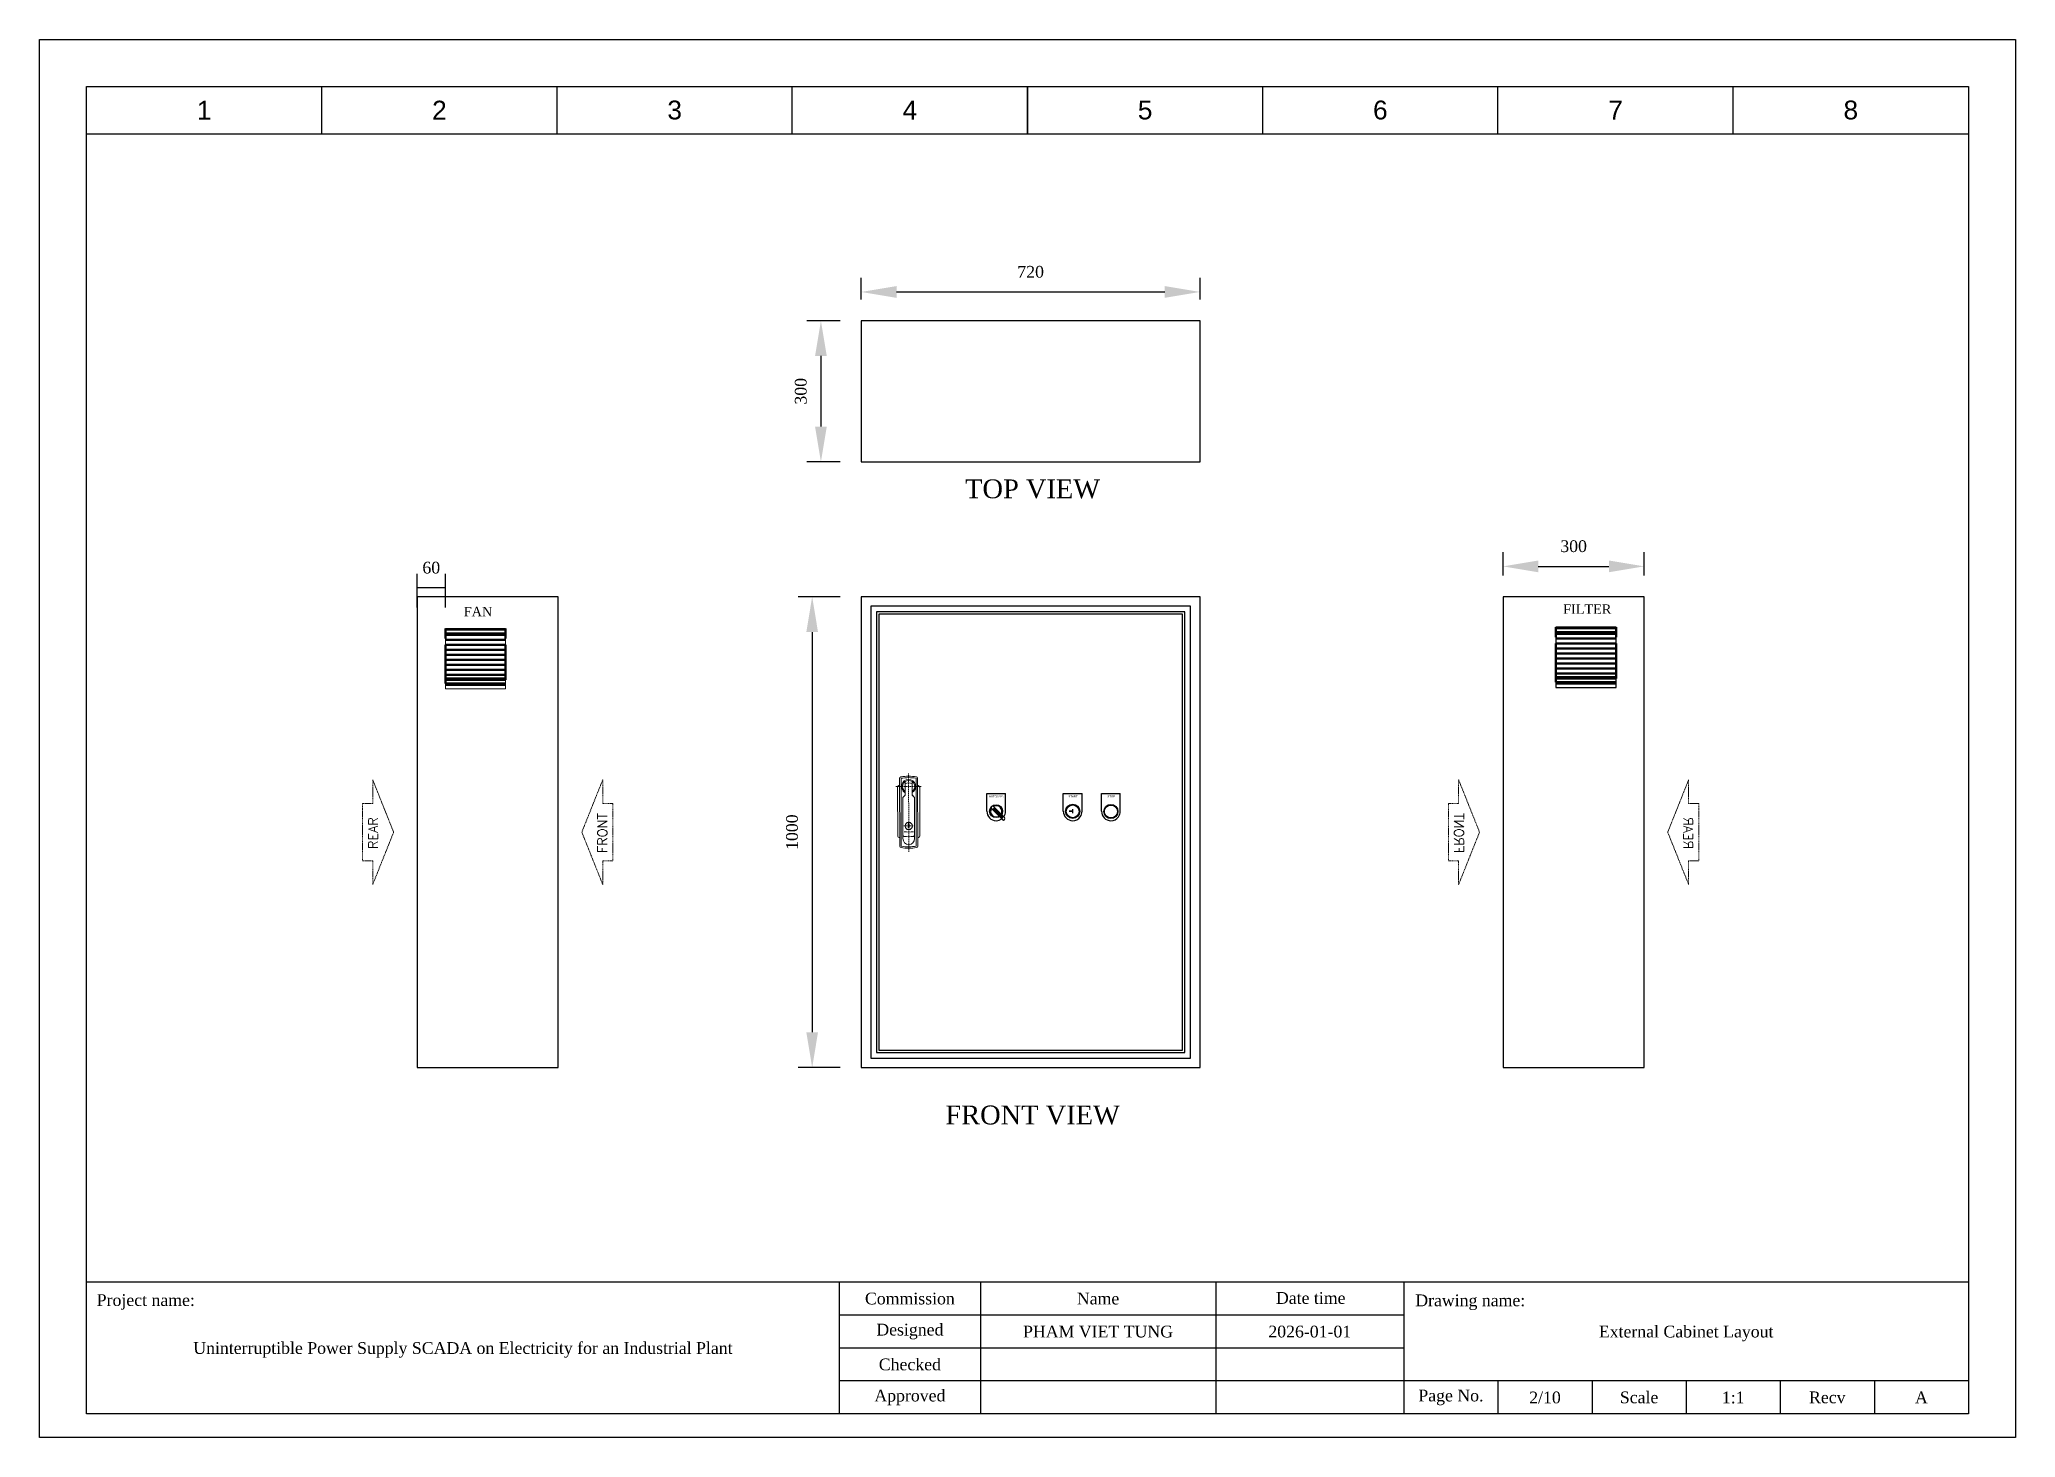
# Model space of a CAD drawing. Header units: millimetres. Extents: x 0 to 900, y 0 to 297.
# Drawn here: x 0 to 420, y 0 to 297 of the extents above; entities that cross this region are included whole.
import ezdxf
from ezdxf.enums import TextEntityAlignment as Align
from ezdxf.lldxf.tags import DXFTag

# ---------------------------------------------------------------- set-up
doc = ezdxf.new("R2010")
doc.units = ezdxf.units.MM
doc.linetypes.add('CENTER', pattern=[2, 1.25, -0.25, 0.25, -0.25])
doc.linetypes.add('PHANTOM', pattern=[2.5, 1.25, -0.25, 0.25, -0.25, 0.25, -0.25])
for name, color, linetype, lineweight in [('6', 6, 'PHANTOM', 9), ('C', 1, 'CENTER', 9), ('DESC', 150, 'Continuous', 9), ('net chữ_1', 7, 'Continuous', 0), ('TEXT', 7, 'Continuous', 9), ('외형선(ISO)', 7, 'Continuous', 50)]:
    doc.layers.add(name, color=color, linetype=linetype, lineweight=lineweight)
for name, color, linetype in [('CJ Review Opinion', 4, 'Continuous'), ('Frame_text', 3, 'Continuous'), ('LAYER2', 7, 'ACAD_ISO02W100')]:
    doc.layers.add(name, color=color, linetype=linetype)
doc.styles.add('F20', font='times.ttf', dxfattribs={"height": 20})
doc.styles.add('F4.0', font='arial.ttf', dxfattribs={"height": 4})
doc.styles.add('F40', font='times.ttf', dxfattribs={"height": 40})
doc.styles.add('ROMANS', font='romans.shx', dxfattribs={"width": 0.7, "bigfont": 'whgtxt.shx'})
doc.styles.get("Standard").update_dxf_attribs({"font": 'times.ttf', "height": 2.5})
doc.styles.add('돋움', font='')
doc.styles.get('돋움').set_extended_font_data('Dotum')
tags = doc.linetypes.add('ACAD_ISO02W100', pattern=[15, 12, -3]).pattern_tags.tags
tags[6:7] = [DXFTag(74, 4), DXFTag(75, 0), DXFTag(340, '0'), DXFTag(46, 1.0), DXFTag(50, 0.0), DXFTag(44, 0.0), DXFTag(45, 0.0)]
tags[4:5] = [DXFTag(74, 4), DXFTag(75, 0), DXFTag(340, '0'), DXFTag(46, 1.0), DXFTag(50, 0.0), DXFTag(44, 0.0), DXFTag(45, 0.0)]
doc.dimstyles.new('DIM3', dxfattribs={"dimscale": 3, "dimtxt": 2.5, "dimasz": 2.5, "dimexe": 1, "dimexo": 1.5, "dimgap": 1, "dimtad": 3, "dimdec": 8, "dimdsep": 46, "dimtxsty": 'Standard', "dimcen": 0, "dimclrd": 256, "dimclre": 256, "dimclrt": 4, "dimadec": 1, "dimazin": 0, "dimtfac": 1, "dimtdec": 8, "dimtix": 1, "dimtmove": 0, "dimatfit": 3, "dimfxl": 1.25, "dimtfill": 1, "dimlwd": -1, "dimlwe": -1, "dimarcsym": 0})

msp = doc.modelspace()

# ---------------------------------------------------------------- texts
for s, width, insert, char_height, attachment_point, style in [('TOP VIEW', 54.771000847, (211.08854019, 201.50186746), 4, 5, 'F40'), ('FAN', 10.8985145865, (90.17841462, 176.46428407), 2, 1, 'F20'), ('FILTER', 8.6518585997, (323.8616386, 176.99366603), 2, 1, 'F20'), ('FRONT VIEW', 54.771000847, (211.08854019, 68.47101213), 4, 5, 'F40')]:
    msp.add_mtext_dynamic_manual_height_columns(s, width=width, gutter_width=10, heights=[0], dxfattribs=dict(insert=insert, char_height=char_height, attachment_point=attachment_point, style=style))
at = {"layer": 'CJ Review Opinion', "style": '돋움'}
for s, p in [('AUTO/MAN', (203.40783782, 135.97054042)), ('START', (219.65783782, 135.97054042)), ('STOP', (227.78283782, 135.97054042))]:
    msp.add_text(s, height=0.4375, dxfattribs=at).set_placement(p, align=Align.CENTER)

# ---------------------------------------------------------------- blocks, each defined once
blk = doc.blocks.new('A3_BLOCK')
for p, q in [((10, 5), (10, 287)), ((10, 287), (410, 287)), ((60, 277), (60, 287)), ((110, 277), (110, 287)), ((160, 277), (160, 287)), ((210, 277), (210, 287)), ((210, 287), (210, 277)), ((260, 277), (260, 287)), ((310, 277), (310, 287)), ((360, 277), (360, 287)), ((410, 287), (410, 5)), ((10, 277), (410, 277)), ((410, 33), (10, 33)), ((170, 33), (170, 5)), ((200, 33), (200, 5)), ((250, 33), (250, 5)), ((290, 33), (290, 5)), ((290, 26), (170, 26)), ((290, 19), (170, 19)), ((410, 12), (170, 12)), ((310, 12), (310, 5)), ((330, 12), (330, 5)), ((350, 12), (350, 5)), ((370, 12), (370, 5)), ((390, 12), (390, 5)), ((410, 5), (10, 5))]:
    blk.add_line(p, q)
at = {"layer": 'Frame_text'}
blk.add_lwpolyline([(0, 0), (0, 297), (420, 297), (420, 0), (0, 0)], close=True, dxfattribs=at)
at = {"char_height": 4, "attachment_point": 5, "style": 'F4.0'}
for s, insert in [('1', (35, 282)), ('2', (85, 282)), ('3', (135, 282)), ('4', (185, 282)), ('5', (235, 282)), ('6', (285, 282)), ('7', (335, 282)), ('8', (385, 282))]:
    blk.add_mtext_dynamic_manual_height_columns(s, width=19.9819, gutter_width=25, heights=[0], dxfattribs=dict(at, insert=insert))
at = {"char_height": 2.5}
for s, width, insert, attachment_point in [('Project name:', 20.4464, (12.16, 30.44), 1), ('Commission', 24.3938, (185, 29.5), 5), ('Name', 19.9366, (225, 29.5), 5), ('\\pi2.82608;Date time', 19.9366, (259.98, 30.89), 1), ('Drawing name:', 24.4615, (292.42, 30.38), 1), ('Designed', 24.3938, (185, 22.5), 5), ('Checked', 25.3958, (185, 15.5), 5), ('Approved', 29.851, (185, 8.5), 5), ('Page No.', 19.9366, (300, 8.5), 5), ('Scale', 19.9366, (340, 8.5), 5), ('Recv', 19.9366, (380, 8.5), 5)]:
    blk.add_mtext_dynamic_manual_height_columns(s, width=width, gutter_width=25, heights=[0], dxfattribs=dict(at, insert=insert, attachment_point=attachment_point))
at = {"layer": 'Frame_text'}
for tag, p in [('DESIGNED', (225, 22.5)), ('DESIGNED_DATE', (270, 22.5)), ('DRAWING_NAME', (350, 22.5)), ('PROJECT_NAME', (90, 19)), ('CHECKED', (225, 15.5)), ('CHECKED_DATE', (270, 15.5)), ('APPROVED', (225, 8.5)), ('APPROVED_DATE', (270, 8.5)), ('PAGE', (320, 8.5)), ('SCALE', (360, 8.5)), ('RECV', (400, 8.5))]:
    blk.add_attdef(tag, text='', height=2.5, dxfattribs=at).set_placement(p, align=Align.MIDDLE_CENTER)
blk = doc.blocks.new('A$C5E015EB8')
for p, q in [((-20.3, 2), (-18.8, 2)), ((-18.8, 17.7), (-18.8, -126.7)), ((-15.8, 17.7), (-15.8, -126.7)), ((-7.4, 10.5), (-7.4, -17.9)), ((-7.2, 5.7), (-7.2, -18)), ((7.6, 5.7), (7.6, -18)), ((7.8, 10.5), (7.8, -17.9)), ((16.2, 17.7), (16.2, -126.7)), ((19.2, 17.7), (19.2, -126.7)), ((19.2, 2), (20.7, 2)), ((-23.3, -1), (-23.3, -105)), ((-12.3, -22.9), (-7.4, -17.9)), ((-12.3, -22.9), (-12.3, -110.5)), ((-12.2, -23.1), (-7.2, -18)), ((-12.2, -23.1), (-12.2, -102.9)), ((7.6, -18), (12.6, -23.1)), ((7.8, -17.9), (12.7, -22.9)), ((12.6, -23.1), (12.6, -102.9)), ((12.7, -22.9), (12.7, -110.5)), ((23.7, -1), (23.7, -105)), ((-0.9, -80.2), (-0.9, -87.2)), ((-0.9, -80.2), (1.3, -80.2)), ((1.3, -80.2), (1.3, -87.2)), ((-20.3, -108), (-18.8, -108)), ((-0.9, -87.2), (1.3, -87.2)), ((19.2, -108), (20.7, -108))]:
    blk.add_line(p, q)
for centre, radius in [((0.2, -83.7), 7.75), ((0.2, -83.7), 7.6), ((0.2, -78.2), 0.5)]:
    blk.add_circle(centre, radius)
for centre, radius, start, end in [((-20.3, -1), 3, 90, 180), ((-15.8, 17.7), 3, 99.4942, 180), ((0.2, -78), 100, 80.5058, 99.4942), ((0.2, -78), 97, 80.5058, 99.4942), ((0.2, 0), 15, 300.4421, 239.5579), ((0.2, 0), 13, 305.7758, 234.2242), ((0.2, -5), 13, 55.3034, 124.6966), ((16.2, 17.7), 3, 0, 80.5058), ((20.7, -1), 3, 0, 90), ((-20.3, -105), 3, 180, 270), ((0.2, -110.5), 12.5, 180, 0), ((-9.2, -102.9), 3, 180, 262.5503), ((0.2, -21), 75.5, 262.5503, 277.4497), ((0.2, -31), 75.5, 262.5503, 277.4497), ((9.6, -102.9), 3, 277.4497, 0), ((20.7, -105), 3, 270, 0), ((-15.8, -126.7), 3, 180, 260.5058), ((0.2, -31), 100, 260.5058, 279.4942), ((0.2, -31), 97, 260.5058, 279.4942), ((16.2, -126.7), 3, 279.4942, 0)]:
    blk.add_arc(centre, radius, start, end)
at = {"layer": 'C'}
for p, q in [((-27.1, 0), (27.1, 0)), ((0.2, 27.5), (0.2, -138.9)), ((-10.3, -83.7), (10.6, -83.7))]:
    blk.add_line(p, q, dxfattribs=at)
blk = doc.blocks.new('A$C3A161599')
at = {"layer": 'DESC'}
blk.add_blockref('A$C5E015EB8', (100, 53), dxfattribs=at)
blk = doc.blocks.new('FAN_BLOCK')
blk.add_lwpolyline([(2155.9, 2239.5), (2284, 2239.5), (2284, 2367.5), (2155.9, 2367.5)], close=True)
at = {"layer": '외형선(ISO)', "color": 0}
for p, q in [((2155.9, 2367.5), (2155.9, 2356.9)), ((2155.9, 2367.5), (2155.9, 2356.9)), ((2155.9, 2367.5), (2155.9, 2356.9)), ((2155.9, 2367.5), (2155.9, 2356.9)), ((2155.9, 2367.5), (2155.9, 2356.9)), ((2155.9, 2367.5), (2155.9, 2356.9)), ((2155.9, 2367.5), (2155.9, 2356.9)), ((2155.9, 2367.5), (2155.9, 2356.9)), ((2155.9, 2365.3), (2284, 2365.3)), ((2155.9, 2365.3), (2155.9, 2353.9)), ((2155.9, 2365.3), (2284, 2365.3)), ((2155.9, 2365.3), (2155.9, 2353.9)), ((2155.9, 2365.3), (2284, 2365.3)), ((2155.9, 2365.3), (2155.9, 2353.9)), ((2155.9, 2365.3), (2284, 2365.3)), ((2155.9, 2365.3), (2155.9, 2353.9)), ((2155.9, 2365.3), (2284, 2365.3)), ((2155.9, 2365.3), (2155.9, 2353.9)), ((2155.9, 2365.3), (2284, 2365.3)), ((2155.9, 2365.3), (2155.9, 2353.9)), ((2155.9, 2365.3), (2284, 2365.3)), ((2155.9, 2365.3), (2155.9, 2353.9)), ((2155.9, 2365.3), (2284, 2365.3)), ((2155.9, 2365.3), (2155.9, 2353.9)), ((2155.9, 2356.9), (2284, 2356.9)), ((2155.9, 2356.9), (2155.9, 2346.3)), ((2155.9, 2356.9), (2284, 2356.9)), ((2155.9, 2356.9), (2155.9, 2346.3)), ((2155.9, 2356.9), (2284, 2356.9)), ((2155.9, 2356.9), (2155.9, 2346.3)), ((2155.9, 2356.9), (2284, 2356.9)), ((2155.9, 2356.9), (2155.9, 2346.3)), ((2155.9, 2356.9), (2284, 2356.9)), ((2155.9, 2356.9), (2155.9, 2346.3)), ((2155.9, 2356.9), (2284, 2356.9)), ((2155.9, 2356.9), (2155.9, 2346.3)), ((2155.9, 2356.9), (2284, 2356.9)), ((2155.9, 2356.9), (2155.9, 2346.3)), ((2155.9, 2356.9), (2155.9, 2346.3)), ((2155.9, 2353.9), (2284, 2353.9)), ((2155.9, 2353.9), (2284, 2353.9)), ((2155.9, 2353.9), (2284, 2353.9)), ((2155.9, 2353.9), (2284, 2353.9)), ((2155.9, 2353.9), (2284, 2353.9)), ((2155.9, 2353.9), (2284, 2353.9)), ((2155.9, 2353.9), (2284, 2353.9)), ((2155.9, 2353.9), (2284, 2353.9)), ((2284, 2367.5), (2284, 2356.9)), ((2284, 2367.5), (2284, 2356.9)), ((2284, 2367.5), (2284, 2356.9)), ((2284, 2367.5), (2284, 2356.9)), ((2284, 2367.5), (2284, 2356.9)), ((2284, 2367.5), (2284, 2356.9)), ((2284, 2367.5), (2284, 2356.9)), ((2284, 2367.5), (2284, 2356.9)), ((2284, 2365.3), (2284, 2353.9)), ((2284, 2365.3), (2284, 2353.9)), ((2284, 2365.3), (2284, 2353.9)), ((2284, 2365.3), (2284, 2353.9)), ((2284, 2365.3), (2284, 2353.9)), ((2284, 2365.3), (2284, 2353.9)), ((2284, 2365.3), (2284, 2353.9)), ((2284, 2365.3), (2284, 2353.9)), ((2284, 2356.9), (2284, 2346.3)), ((2284, 2356.9), (2284, 2346.3)), ((2284, 2356.9), (2284, 2346.3)), ((2284, 2356.9), (2284, 2346.3)), ((2284, 2356.9), (2284, 2346.3)), ((2284, 2356.9), (2284, 2346.3)), ((2284, 2356.9), (2284, 2346.3)), ((2284, 2356.9), (2284, 2346.3)), ((2155.9, 2343.3), (2284, 2343.3)), ((2155.9, 2332.7), (2284, 2332.7)), ((2155.9, 2332.7), (2155.9, 2322.1)), ((2155.9, 2332.7), (2284, 2332.7)), ((2155.9, 2332.7), (2155.9, 2322.1)), ((2155.9, 2332.7), (2284, 2332.7)), ((2155.9, 2332.7), (2155.9, 2322.1)), ((2155.9, 2332.7), (2284, 2332.7)), ((2155.9, 2332.7), (2155.9, 2322.1)), ((2155.9, 2332.7), (2284, 2332.7)), ((2155.9, 2332.7), (2155.9, 2322.1)), ((2155.9, 2332.7), (2284, 2332.7)), ((2155.9, 2332.7), (2155.9, 2322.1)), ((2155.9, 2332.7), (2284, 2332.7)), ((2155.9, 2332.7), (2155.9, 2322.1)), ((2155.9, 2332.7), (2284, 2332.7)), ((2155.9, 2332.7), (2155.9, 2322.1)), ((2155.9, 2322.1), (2284, 2322.1)), ((2155.9, 2322.1), (2155.9, 2311.5)), ((2155.9, 2322.1), (2284, 2322.1)), ((2155.9, 2322.1), (2155.9, 2311.5)), ((2155.9, 2322.1), (2284, 2322.1)), ((2155.9, 2322.1), (2155.9, 2311.5)), ((2155.9, 2322.1), (2284, 2322.1)), ((2155.9, 2322.1), (2155.9, 2311.5)), ((2155.9, 2322.1), (2284, 2322.1)), ((2155.9, 2322.1), (2155.9, 2311.5)), ((2155.9, 2322.1), (2284, 2322.1)), ((2155.9, 2322.1), (2155.9, 2311.5)), ((2155.9, 2322.1), (2284, 2322.1)), ((2155.9, 2322.1), (2155.9, 2311.5)), ((2155.9, 2322.1), (2284, 2322.1)), ((2155.9, 2322.1), (2155.9, 2311.5)), ((2155.9, 2311.5), (2284, 2311.5)), ((2155.9, 2311.5), (2155.9, 2300.9)), ((2155.9, 2311.5), (2284, 2311.5)), ((2155.9, 2311.5), (2155.9, 2300.9)), ((2155.9, 2311.5), (2284, 2311.5)), ((2155.9, 2311.5), (2155.9, 2300.9)), ((2155.9, 2311.5), (2284, 2311.5)), ((2155.9, 2311.5), (2155.9, 2300.9)), ((2155.9, 2311.5), (2284, 2311.5)), ((2155.9, 2311.5), (2155.9, 2300.9)), ((2155.9, 2311.5), (2284, 2311.5)), ((2155.9, 2311.5), (2155.9, 2300.9)), ((2155.9, 2311.5), (2284, 2311.5)), ((2155.9, 2311.5), (2155.9, 2300.9)), ((2155.9, 2311.5), (2284, 2311.5)), ((2155.9, 2311.5), (2155.9, 2300.9)), ((2284, 2332.7), (2284, 2322.1)), ((2284, 2332.7), (2284, 2322.1)), ((2284, 2332.7), (2284, 2322.1)), ((2284, 2332.7), (2284, 2322.1)), ((2284, 2332.7), (2284, 2322.1)), ((2284, 2332.7), (2284, 2322.1)), ((2284, 2332.7), (2284, 2322.1)), ((2284, 2332.7), (2284, 2322.1)), ((2284, 2322.1), (2284, 2311.5)), ((2284, 2322.1), (2284, 2311.5)), ((2284, 2322.1), (2284, 2311.5)), ((2284, 2322.1), (2284, 2311.5)), ((2284, 2322.1), (2284, 2311.5)), ((2284, 2322.1), (2284, 2311.5)), ((2284, 2322.1), (2284, 2311.5)), ((2284, 2322.1), (2284, 2311.5)), ((2284, 2311.5), (2284, 2300.9)), ((2284, 2311.5), (2284, 2300.9)), ((2284, 2311.5), (2284, 2300.9)), ((2284, 2311.5), (2284, 2300.9)), ((2284, 2311.5), (2284, 2300.9)), ((2284, 2311.5), (2284, 2300.9)), ((2284, 2311.5), (2284, 2300.9)), ((2284, 2311.5), (2284, 2300.9)), ((2155.9, 2300.9), (2284, 2300.9)), ((2155.9, 2300.9), (2155.9, 2290.3)), ((2155.9, 2300.9), (2284, 2300.9)), ((2155.9, 2300.9), (2155.9, 2290.3)), ((2155.9, 2300.9), (2284, 2300.9)), ((2155.9, 2300.9), (2155.9, 2290.3)), ((2155.9, 2300.9), (2284, 2300.9)), ((2155.9, 2300.9), (2155.9, 2290.3)), ((2155.9, 2300.9), (2284, 2300.9)), ((2155.9, 2300.9), (2155.9, 2290.3)), ((2155.9, 2300.9), (2284, 2300.9)), ((2155.9, 2300.9), (2155.9, 2290.3)), ((2155.9, 2300.9), (2284, 2300.9)), ((2155.9, 2300.9), (2155.9, 2290.3)), ((2155.9, 2300.9), (2284, 2300.9)), ((2155.9, 2300.9), (2155.9, 2290.3)), ((2155.9, 2290.3), (2284, 2290.3)), ((2155.9, 2290.3), (2155.9, 2279.7)), ((2155.9, 2290.3), (2284, 2290.3)), ((2155.9, 2290.3), (2155.9, 2279.7)), ((2155.9, 2290.3), (2284, 2290.3)), ((2155.9, 2290.3), (2155.9, 2279.7)), ((2155.9, 2290.3), (2284, 2290.3)), ((2155.9, 2290.3), (2155.9, 2279.7)), ((2155.9, 2290.3), (2284, 2290.3)), ((2155.9, 2290.3), (2155.9, 2279.7)), ((2155.9, 2290.3), (2284, 2290.3)), ((2155.9, 2290.3), (2155.9, 2279.7)), ((2155.9, 2290.3), (2284, 2290.3)), ((2155.9, 2290.3), (2155.9, 2279.7)), ((2155.9, 2290.3), (2284, 2290.3)), ((2155.9, 2290.3), (2155.9, 2279.7)), ((2155.9, 2279.7), (2284, 2279.7)), ((2155.9, 2279.7), (2155.9, 2269.1)), ((2155.9, 2279.7), (2284, 2279.7)), ((2155.9, 2279.7), (2155.9, 2269.1)), ((2155.9, 2279.7), (2284, 2279.7)), ((2155.9, 2279.7), (2155.9, 2269.1)), ((2155.9, 2279.7), (2284, 2279.7)), ((2155.9, 2279.7), (2155.9, 2269.1)), ((2155.9, 2279.7), (2284, 2279.7)), ((2155.9, 2279.7), (2155.9, 2269.1)), ((2155.9, 2279.7), (2284, 2279.7)), ((2155.9, 2279.7), (2155.9, 2269.1)), ((2155.9, 2279.7), (2284, 2279.7)), ((2155.9, 2279.7), (2155.9, 2269.1)), ((2155.9, 2279.7), (2284, 2279.7)), ((2155.9, 2279.7), (2155.9, 2269.1)), ((2155.9, 2272.1), (2155.9, 2261.5)), ((2155.9, 2272.1), (2155.9, 2261.5)), ((2155.9, 2272.1), (2155.9, 2261.5)), ((2155.9, 2272.1), (2155.9, 2261.5)), ((2155.9, 2272.1), (2155.9, 2261.5)), ((2155.9, 2272.1), (2155.9, 2261.5)), ((2155.9, 2272.1), (2155.9, 2261.5)), ((2155.9, 2272.1), (2155.9, 2261.5)), ((2155.9, 2269.1), (2284, 2269.1)), ((2155.9, 2269.1), (2155.9, 2258.5)), ((2155.9, 2269.1), (2284, 2269.1)), ((2155.9, 2269.1), (2155.9, 2258.5)), ((2155.9, 2269.1), (2284, 2269.1)), ((2155.9, 2269.1), (2155.9, 2258.5)), ((2155.9, 2269.1), (2284, 2269.1)), ((2155.9, 2269.1), (2155.9, 2258.5)), ((2155.9, 2269.1), (2284, 2269.1)), ((2155.9, 2269.1), (2155.9, 2258.5)), ((2155.9, 2269.1), (2284, 2269.1)), ((2155.9, 2269.1), (2155.9, 2258.5)), ((2155.9, 2269.1), (2284, 2269.1)), ((2155.9, 2269.1), (2155.9, 2258.5)), ((2155.9, 2269.1), (2284, 2269.1)), ((2155.9, 2269.1), (2155.9, 2258.5)), ((2284, 2300.9), (2284, 2290.3)), ((2284, 2300.9), (2284, 2290.3)), ((2284, 2300.9), (2284, 2290.3)), ((2284, 2300.9), (2284, 2290.3)), ((2284, 2300.9), (2284, 2290.3)), ((2284, 2300.9), (2284, 2290.3)), ((2284, 2300.9), (2284, 2290.3)), ((2284, 2300.9), (2284, 2290.3)), ((2284, 2290.3), (2284, 2279.7)), ((2284, 2290.3), (2284, 2279.7)), ((2284, 2290.3), (2284, 2279.7)), ((2284, 2290.3), (2284, 2279.7)), ((2284, 2290.3), (2284, 2279.7)), ((2284, 2290.3), (2284, 2279.7)), ((2284, 2290.3), (2284, 2279.7)), ((2284, 2290.3), (2284, 2279.7)), ((2284, 2279.7), (2284, 2269.1)), ((2284, 2279.7), (2284, 2269.1)), ((2284, 2279.7), (2284, 2269.1)), ((2284, 2279.7), (2284, 2269.1)), ((2284, 2279.7), (2284, 2269.1)), ((2284, 2279.7), (2284, 2269.1)), ((2284, 2279.7), (2284, 2269.1)), ((2284, 2279.7), (2284, 2269.1)), ((2284, 2272.1), (2284, 2261.5)), ((2284, 2272.1), (2284, 2261.5)), ((2284, 2272.1), (2284, 2261.5)), ((2284, 2272.1), (2284, 2261.5)), ((2284, 2272.1), (2284, 2261.5)), ((2284, 2272.1), (2284, 2261.5)), ((2284, 2272.1), (2284, 2261.5)), ((2284, 2272.1), (2284, 2261.5)), ((2284, 2269.1), (2284, 2258.5)), ((2284, 2269.1), (2284, 2258.5)), ((2284, 2269.1), (2284, 2258.5)), ((2284, 2269.1), (2284, 2258.5)), ((2284, 2269.1), (2284, 2258.5)), ((2284, 2269.1), (2284, 2258.5)), ((2284, 2269.1), (2284, 2258.5)), ((2284, 2269.1), (2284, 2258.5)), ((2155.9, 2261.5), (2284, 2261.5)), ((2155.9, 2261.5), (2155.9, 2250.9)), ((2155.9, 2261.5), (2284, 2261.5)), ((2155.9, 2261.5), (2155.9, 2250.9)), ((2155.9, 2261.5), (2284, 2261.5)), ((2155.9, 2261.5), (2155.9, 2250.9)), ((2155.9, 2261.5), (2284, 2261.5)), ((2155.9, 2261.5), (2155.9, 2250.9)), ((2155.9, 2261.5), (2284, 2261.5)), ((2155.9, 2261.5), (2155.9, 2250.9)), ((2155.9, 2261.5), (2284, 2261.5)), ((2155.9, 2261.5), (2155.9, 2250.9)), ((2155.9, 2261.5), (2284, 2261.5)), ((2155.9, 2261.5), (2155.9, 2250.9)), ((2155.9, 2261.5), (2155.9, 2250.9)), ((2155.9, 2258.5), (2284, 2258.5)), ((2155.9, 2258.5), (2284, 2258.5)), ((2155.9, 2258.5), (2284, 2258.5)), ((2155.9, 2258.5), (2284, 2258.5)), ((2155.9, 2258.5), (2284, 2258.5)), ((2155.9, 2258.5), (2284, 2258.5)), ((2155.9, 2258.5), (2284, 2258.5)), ((2155.9, 2258.5), (2284, 2258.5)), ((2284, 2250.9), (2155.9, 2250.9)), ((2284, 2250.9), (2155.9, 2250.9)), ((2284, 2250.9), (2155.9, 2250.9)), ((2284, 2250.9), (2155.9, 2250.9)), ((2284, 2250.9), (2155.9, 2250.9)), ((2284, 2250.9), (2155.9, 2250.9)), ((2284, 2250.9), (2155.9, 2250.9)), ((2284, 2250.9), (2155.9, 2250.9)), ((2155.9, 2247.9), (2284, 2247.9))]:
    blk.add_line(p, q, dxfattribs=at)
blk = doc.blocks.new('REAL_BLOCK')
at = {"layer": '6', "color": 4}
for p, q in [((2862.2, 1331.5, -0.5), (2817.7, 1442.9, -0.5)), ((2817.7, 1442.9, -0.5), (2817.7, 1392.7, -0.5)), ((2796.1, 1392.7, -0.5), (2796.1, 1270.4, -0.5)), ((2817.7, 1392.7, -0.5), (2796.1, 1392.7, -0.5)), ((2862.2, 1331.5, -0.5), (2817.7, 1220.2, -0.5)), ((2817.7, 1270.4, -0.5), (2796.1, 1270.4, -0.5)), ((2817.7, 1220.2, -0.5), (2817.7, 1270.4, -0.5))]:
    blk.add_line(p, q, dxfattribs=at)
at = {"layer": 'TEXT', "style": 'ROMANS'}
blk.add_text('REAR', height=20, rotation=90, dxfattribs=at).set_placement((2818.5, 1329.6, -0.5), align=Align.MIDDLE_CENTER)
blk = doc.blocks.new('FONT BLOCK')
at = {"layer": '6', "color": 4}
for p, q in [((3172.9, 1329.3, -0.3), (3217.4, 1440.7, -0.3)), ((3217.4, 1440.7, -0.3), (3217.4, 1390.4, -0.3)), ((3217.4, 1390.4, -0.3), (3238.9, 1390.4, -0.3)), ((3238.9, 1390.4, -0.3), (3238.9, 1268.1, -0.3)), ((3172.9, 1329.3, -0.3), (3217.4, 1217.9, -0.3)), ((3217.4, 1217.9, -0.3), (3217.4, 1268.1, -0.3)), ((3217.4, 1268.1, -0.3), (3238.9, 1268.1, -0.3))]:
    blk.add_line(p, q, dxfattribs=at)
at = {"layer": 'TEXT', "style": 'ROMANS'}
blk.add_text('FRONT', height=20, rotation=90, dxfattribs=at).set_placement((3216.5, 1327.4, -0.3), align=Align.MIDDLE_CENTER)
blk = doc.blocks.new('*D17')
at = {"transparency": 16777216}
for p, q in [((311.08, 183.1), (311.08, 188.07)), ((318.58, 185.07), (333.58, 185.07)), ((341.08, 183.1), (341.08, 188.07))]:
    blk.add_line(p, q, dxfattribs=at)
for points in [[(318.58, 186.32), (318.58, 183.82), (311.08, 185.07)], [(333.58, 186.32), (333.58, 183.82), (341.08, 185.07)]]:
    blk.add_solid(points, dxfattribs=at)
at = {"layer": 'Defpoints', "color": 0, "transparency": 16777216}
for p in [(341.08, 185.07), (311.08, 178.6), (341.08, 178.6)]:
    blk.add_point(p, dxfattribs=at)
at = {"color": 4, "transparency": 16777216, "insert": (326.08, 189.34), "char_height": 2.5, "attachment_point": 5, "bg_fill": 3, "box_fill_scale": 1.1, "bg_fill_color": 256, "bg_fill_true_color": 13158600, "bg_fill_transparency": 0}
blk.add_mtext('300', dxfattribs=at)
blk = doc.blocks.new('*D18')
at = {"transparency": 16777216}
for p, q in [((170.17, 178.6), (161.23, 178.6)), ((164.23, 171.1), (164.23, 86.1)), ((170.17, 78.6), (161.23, 78.6))]:
    blk.add_line(p, q, dxfattribs=at)
for points in [[(162.98, 171.1), (165.48, 171.1), (164.23, 178.6)], [(162.98, 86.1), (165.48, 86.1), (164.23, 78.6)]]:
    blk.add_solid(points, dxfattribs=at)
at = {"layer": 'Defpoints', "color": 0, "transparency": 16777216}
for p in [(174.67, 178.6), (164.23, 78.6), (174.67, 78.6)]:
    blk.add_point(p, dxfattribs=at)
at = {"color": 4, "transparency": 16777216, "insert": (159.96, 128.6), "char_height": 2.5, "attachment_point": 5, "rotation": 90, "bg_fill": 3, "box_fill_scale": 1.1, "bg_fill_color": 256, "bg_fill_true_color": 13158600, "bg_fill_transparency": 0}
blk.add_mtext('1000', dxfattribs=at)
blk = doc.blocks.new('*D19')
at = {"transparency": 16777216}
for p, q in [((174.67, 241.77), (174.67, 246.37)), ((246.67, 241.77), (246.67, 246.37)), ((182.17, 243.37), (239.17, 243.37))]:
    blk.add_line(p, q, dxfattribs=at)
for points in [[(182.17, 244.62), (182.17, 242.12), (174.67, 243.37)], [(239.17, 244.62), (239.17, 242.12), (246.67, 243.37)]]:
    blk.add_solid(points, dxfattribs=at)
at = {"layer": 'Defpoints', "color": 0, "transparency": 16777216}
for p in [(246.67, 243.37), (174.67, 237.27), (246.67, 237.27)]:
    blk.add_point(p, dxfattribs=at)
at = {"color": 4, "transparency": 16777216, "insert": (210.67, 247.64), "char_height": 2.5, "attachment_point": 5, "bg_fill": 3, "box_fill_scale": 1.1, "bg_fill_color": 256, "bg_fill_true_color": 13158600, "bg_fill_transparency": 0}
blk.add_mtext('720', dxfattribs=at)
blk = doc.blocks.new('*D20')
at = {"transparency": 16777216}
for p, q in [((170.17, 237.27), (163.09, 237.27)), ((166.09, 229.77), (166.09, 214.77)), ((170.17, 207.27), (163.09, 207.27))]:
    blk.add_line(p, q, dxfattribs=at)
for points in [[(164.84, 229.77), (167.34, 229.77), (166.09, 237.27)], [(164.84, 214.77), (167.34, 214.77), (166.09, 207.27)]]:
    blk.add_solid(points, dxfattribs=at)
at = {"layer": 'Defpoints', "color": 0, "transparency": 16777216}
for p in [(174.67, 237.27), (166.09, 207.27), (174.67, 207.27)]:
    blk.add_point(p, dxfattribs=at)
at = {"color": 4, "transparency": 16777216, "insert": (161.82, 222.27), "char_height": 2.5, "attachment_point": 5, "rotation": 90, "bg_fill": 3, "box_fill_scale": 1.1, "bg_fill_color": 256, "bg_fill_true_color": 13158600, "bg_fill_transparency": 0}
blk.add_mtext('300', dxfattribs=at)
blk = doc.blocks.new('*D21')
at = {"transparency": 16777216}
for p, q in [((80.27, 176.36), (80.27, 183.51)), ((86.27, 176.36), (86.27, 183.51)), ((86.27, 180.51), (80.27, 180.51))]:
    blk.add_line(p, q, dxfattribs=at)
at = {"layer": 'Defpoints', "color": 0, "transparency": 16777216}
for p in [(80.27, 180.51), (80.27, 171.86), (86.27, 171.86)]:
    blk.add_point(p, dxfattribs=at)
at = {"color": 4, "transparency": 16777216, "insert": (83.27, 184.78), "char_height": 2.5, "attachment_point": 5, "bg_fill": 3, "box_fill_scale": 1.1, "bg_fill_color": 256, "bg_fill_true_color": 13158600, "bg_fill_transparency": 0}
blk.add_mtext('60', dxfattribs=at)

# ---------------------------------------------------------------- linework, layer by layer
for p, q in [((201.35306119, 133.03369422), (201.35306119, 136.8154359)), ((201.35306119, 136.8154359), (205.35306119, 136.8154359)), ((205.35306119, 133.03369422), (205.35306119, 136.8154359)), ((217.60306119, 133.03369422), (217.60306119, 136.8154359)), ((217.60306119, 136.8154359), (221.60306119, 136.8154359)), ((221.60306119, 133.03369422), (221.60306119, 136.8154359)), ((225.72806119, 133.03369422), (225.72806119, 136.8154359)), ((225.72806119, 136.8154359), (229.72806119, 136.8154359)), ((229.72806119, 133.03369422), (229.72806119, 136.8154359)), ((202.29240101, 133.67009032), (204.69656407, 131.26592727)), ((202.71666508, 134.09435439), (205.12082814, 131.69019134)), ((219.60306119, 133.03369422), (218.84727973, 133.03369422)), ((218.84727973, 133.03369422), (219.60306119, 133.03369422)), ((219.60306119, 132.65869422), (219.60306119, 133.49301626))]:
    msp.add_line(p, q)
for points in [[(174.67455282, 207.27056297), (246.67455282, 207.27056297), (246.67455282, 237.27056297), (174.67455282, 237.27056297)], [(80.26501431, 78.59562427), (110.26501431, 78.59562427), (110.26501431, 178.59562427), (80.26501431, 178.59562427)], [(174.67455282, 78.59562427), (246.67455282, 78.59562427), (246.67455282, 178.59562427), (174.67455282, 178.59562427)], [(176.67455282, 80.59562427), (244.67455282, 80.59562427), (244.67455282, 176.59562427), (176.67455282, 176.59562427)], [(311.08409133, 78.59562427), (341.08409133, 78.59562427), (341.08409133, 178.59562427), (311.08409133, 178.59562427)], [(177.87455282, 81.79562427), (243.47455282, 81.79562427), (243.47455282, 175.39562427), (177.87455282, 175.39562427)], [(178.37455282, 82.29562427), (242.97455282, 82.29562427), (242.97455282, 174.89562427), (178.37455282, 174.89562427)]]:
    msp.add_lwpolyline(points, close=True)
at = {"color": 6}
msp.add_lwpolyline([(202.72015794, 133.48578432), (204.60754059, 131.59840167), (204.78246874, 131.77332982), (202.89508609, 133.66071247)], close=True, dxfattribs=at)
for centre, radius in [((203.33090206, 133.05585335), 1.375), ((219.60306119, 133.03369422), 1.5), ((227.72806119, 132.9915332), 1.5)]:
    msp.add_circle(centre, radius, dxfattribs=at)
for centre, radius, start, end in [((203.35306119, 133.03369422), 2, 180, 270), ((203.35306119, 133.03369422), 1.2, 149.4775122086, 300.5224878041), ((202.53147735, 133.85527806), 0.3, 45.0000000001, 225.0000000001), ((203.35306119, 133.03369422), 1.2, 329.4775122086, 120.5224878041), ((203.35306119, 133.03369422), 2, 270, 306.3730734534), ((204.9086961, 131.4780593), 0.3, 225.0000000001, 45.0000000001), ((203.35306119, 133.03369422), 2, 323.626926538, 0), ((219.60306119, 133.03369422), 2, 180, 270), ((219.60306119, 133.03369422), 2, 270, 323.626926538), ((219.60306119, 133.03369422), 2, 323.626926538, 0), ((227.72806119, 133.03369422), 2, 180, 270), ((227.72806119, 133.03369422), 2, 270, 323.626926538), ((227.72806119, 133.03369422), 2, 323.626926538, 0)]:
    msp.add_arc(centre, radius, start, end)
at = {"layer": 'LAYER2', "linetype": 'ByBlock'}
for centre in [(219.60482768, 133.03369422), (227.72982768, 132.9915332)]:
    msp.add_circle(centre, 1.375, dxfattribs=at)

# ---------------------------------------------------------------- block references
ref = msp.add_blockref('A3_BLOCK', (0, 0))
ref.add_attrib('SCALE', '1:1', dxfattribs={"layer": 'Frame_text', "height": 2.5}).set_placement((360, 8.5), align=Align.MIDDLE_CENTER)
ref.add_attrib('RECV', 'A', dxfattribs={"layer": 'Frame_text', "height": 2.5}).set_placement((400, 8.5), align=Align.MIDDLE_CENTER)
ref.add_attrib('PAGE', '2/10', dxfattribs={"layer": 'Frame_text', "height": 2.5}).set_placement((320, 8.5), align=Align.MIDDLE_CENTER)
ref.add_attrib('DRAWING_NAME', 'External Cabinet Layout', dxfattribs={"layer": 'Frame_text', "height": 2.5}).set_placement((350, 22.5), align=Align.MIDDLE_CENTER)
ref.add_attrib('DESIGNED_DATE', '2026-01-01', dxfattribs={"layer": 'Frame_text', "height": 2.5}).set_placement((270, 22.5), align=Align.MIDDLE_CENTER)
ref.add_attrib('DESIGNED', 'PHAM VIET TUNG', dxfattribs={"layer": 'Frame_text', "height": 2.5}).set_placement((225, 22.5), align=Align.MIDDLE_CENTER)
ref.add_attrib('PROJECT_NAME', 'Uninterruptible Power Supply SCADA on Electricity for an Industrial Plant', dxfattribs={"layer": 'Frame_text', "height": 2.5}).set_placement((90, 19), align=Align.MIDDLE_CENTER)
at = {"yscale": 0.1, "zscale": 0.1}
for name, p, xscale in [('FAN_BLOCK', (106.68850165, -64.61905743), 0.1), ('REAL_BLOCK', (-210.95219461, -4.556628, 0.05), 0.1), ('FONT BLOCK', (-202.02069308, -4.33253441, 0.03), 0.1), ('FONT BLOCK', (623.36979872, -4.33253441, 0.03), -0.1), ('REAL_BLOCK', (632.30130025, -4.556628, 0.05), -0.1)]:
    msp.add_blockref(name, p, dxfattribs=dict(at, xscale=xscale))
at = {"layer": 'DESC', "ltscale": 50, "xscale": 0.1000047138499992, "yscale": 0.1000047138499992, "zscale": 0.1000047138499992, "rotation": 0.161738678388402}
msp.add_blockref('A$C3A161599', (174.72644652, 132.95660832), dxfattribs=at)
at = {"layer": 'net chữ_1', "xscale": 0.1, "yscale": 0.1, "zscale": 0.1}
msp.add_blockref('FAN_BLOCK', (-129.329972, -64.88907016), dxfattribs=at)

msp.set_redraw_order([(e.dxf.handle, doc.entitydb.next_handle()) for e in msp.query("TEXT MTEXT ATTDEF DIMENSION ARC_DIMENSION")])  # texts and dimensions are drawn at this point

# ---------------------------------------------------------------- next in the draw order: dimensions: what is measured, and where the dimension line sits
for base, p1, p2, picture, middle in [((246.6745528229, 243.3668259877), (174.6745528229, 237.2705629721), (246.6745528229, 237.2705629721), '*D19', (210.6745528229, 247.6420603064)), ((341.0840913344, 185.0708840755), (311.0840913344, 178.5956242731), (341.0840913344, 178.5956242731), '*D17', (326.0840913344, 189.3425134915)), ((80.2650143115, 180.5109688737), (86.2650143115, 171.8644159292), (80.2650143115, 171.8644159292), '*D21', (83.2650143115, 184.7825982897))]:
    dim = msp.add_linear_dim(base=base, p1=p1, p2=p2, dimstyle='DIM3', override={"dimlfac": 10})
    dim.commit()
    dim.dimension.update_dxf_attribs({"geometry": picture, "text_midpoint": middle})
dim = msp.add_linear_dim(base=(164.2328235819, 78.5956242731), p1=(174.6745528229, 178.5956242731), p2=(174.6745528229, 78.5956242731), angle=90, dimstyle='DIM3', override={"dimlfac": 10})
dim.commit()
dim.dimension.update_dxf_attribs({"geometry": '*D18', "text_midpoint": (159.9611941659, 128.5956242731)})

# ---------------------------------------------------------------- next in the draw order: dimensions: what is measured, and where the dimension line sits
dim = msp.add_linear_dim(base=(166.0909057838, 207.2705629721), p1=(174.6745528229, 237.2705629721), p2=(174.6745528229, 207.2705629721), angle=90, dimstyle='DIM3', override={"dimlfac": 10})
dim.commit()
dim.dimension.update_dxf_attribs({"geometry": '*D20', "text_midpoint": (161.8192763678, 222.2705629721)})

doc.saveas('drawing.dxf')
